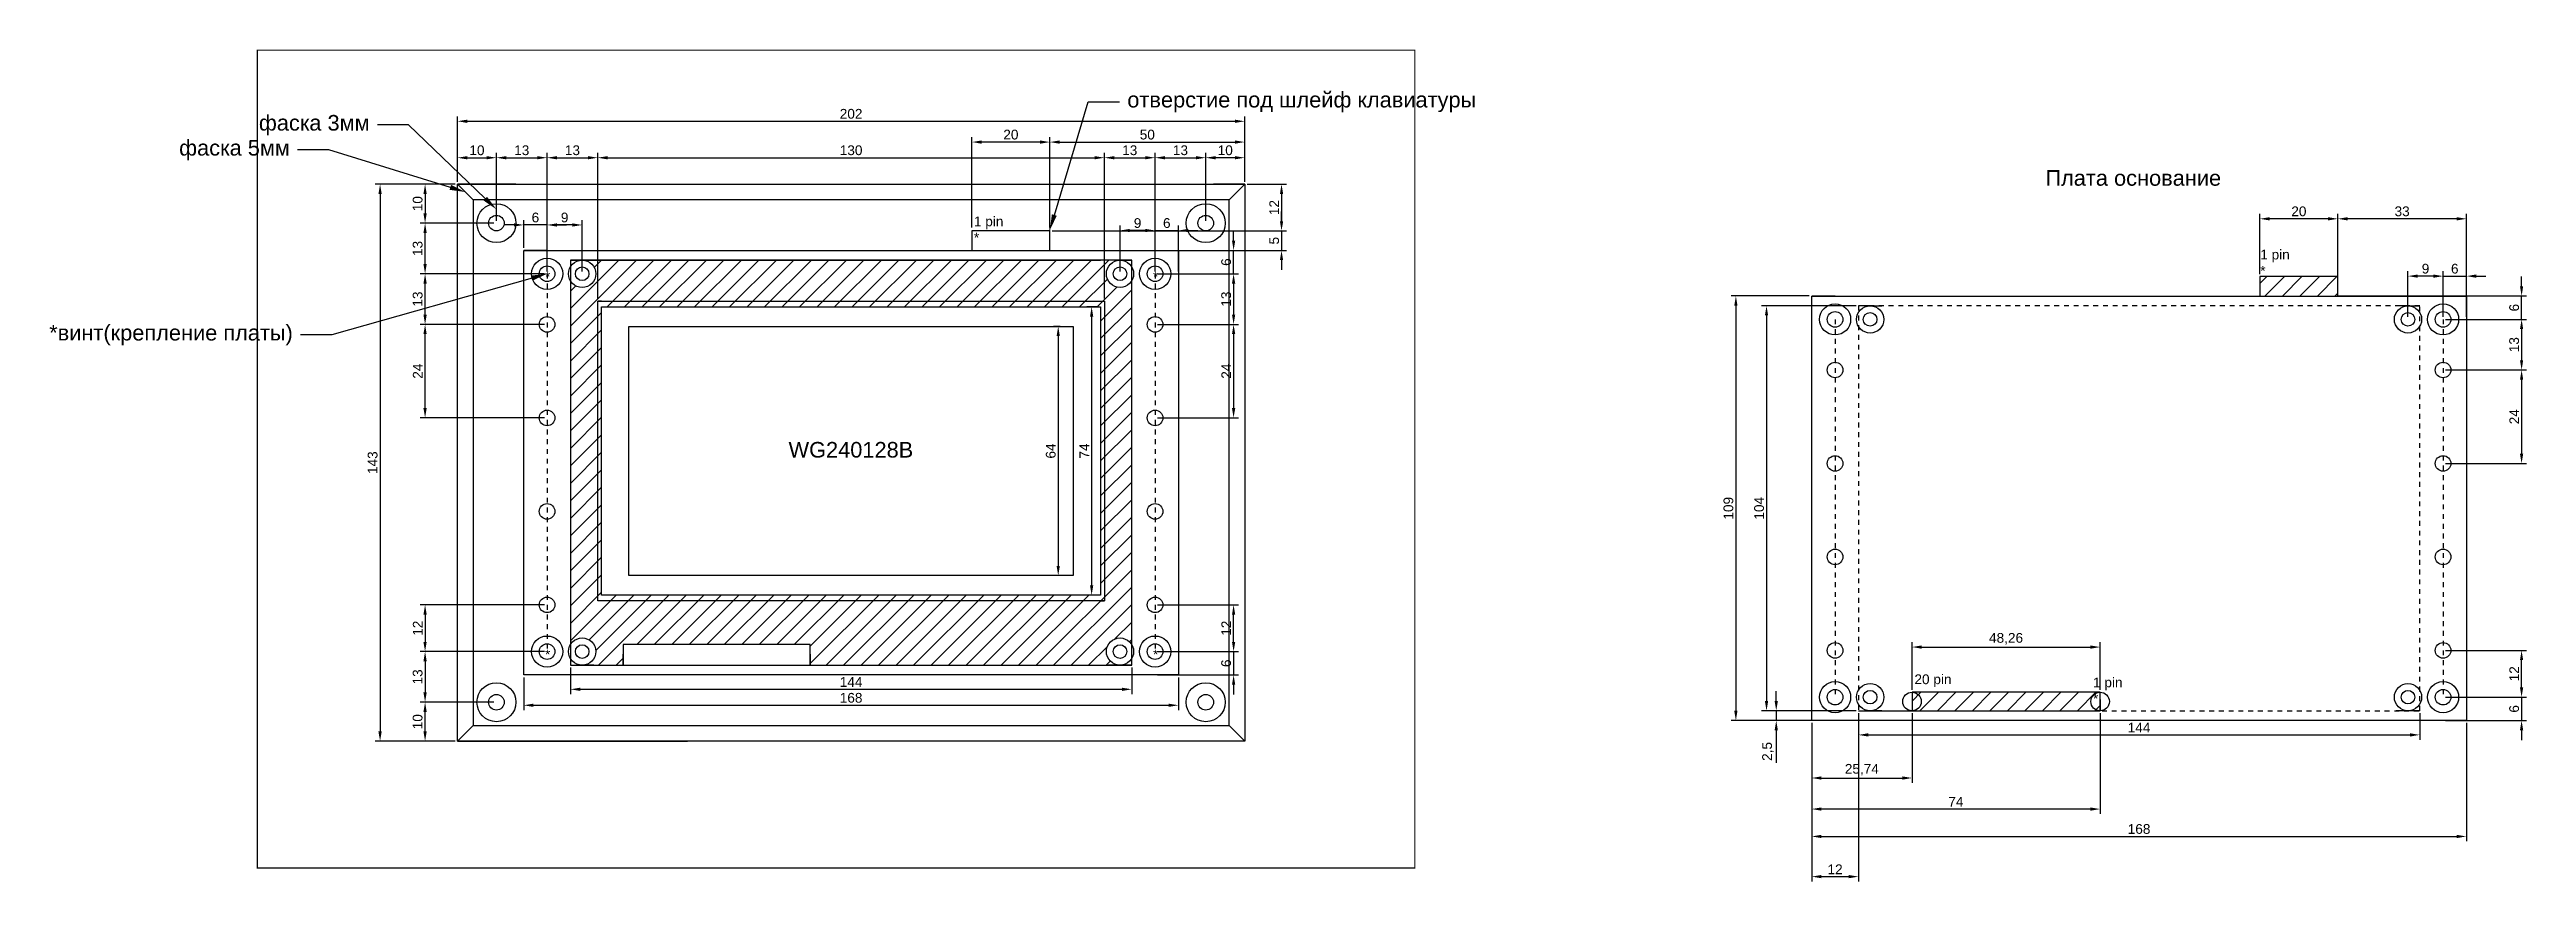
# Model space of a CAD drawing. Header units: millimetres. Extents: x 1561 to 2260, y 1279 to 1808.
# Drawn here: x 1561 to 2197, y 1279 to 1493 of the extents above; entities that cross this region are included whole.
import ezdxf
from ezdxf import colors
from ezdxf.entities.mleader import LeaderData, LeaderLine
from ezdxf.math import Vec2, Vec3

# ---------------------------------------------------------------- set-up
doc = ezdxf.new("R2010")
doc.units = ezdxf.units.MM
doc.linetypes.add('JIS_02_1.2', pattern=[2.5, 1.25, -1.25])
doc.layers.get('0').update_dxf_attribs({"lineweight": 30})
doc.layers.add('размер', color=7, linetype='Continuous', lineweight=15)
doc.layers.add('скрытые линии', color=9, linetype='Continuous')
doc.layers.add('скрытый размер', color=9, linetype='Continuous')
doc.styles.get("Standard").update_dxf_attribs({"font": 'arial.ttf'})
doc.dimstyles.new('ISO-25', dxfattribs={"dimtxt": 2.5, "dimasz": 2.5, "dimexe": 1.25, "dimexo": 0.625, "dimtad": 1, "dimtxsty": 'Standard', "dimcen": 2.5, "dimadec": 0, "dimazin": 0, "dimtfac": 1, "dimtmove": 0, "dimatfit": 3, "dimfxl": 1, "dimarcsym": 0})

msp = doc.modelspace()

# ---------------------------------------------------------------- texts
at = {"char_height": 2.5, "attachment_point": 1}
for s, width, insert in [('1 pin^J*', 8.89404, (1798.652, 1449.856)), ('*', 4.83856, (1688.615, 1435.684)), ('*', 4.83856, (1844.615, 1435.684)), ('*', 4.83856, (1688.615, 1338.684)), ('*', 4.83856, (1844.615, 1338.684))]:
    msp.add_mtext_dynamic_manual_height_columns(s, width=width, gutter_width=12.5, heights=[0], dxfattribs=dict(at, insert=insert))
at = {"layer": 'скрытые линии', "attachment_point": 1}
for s, width, heights, insert, char_height in [('Плата основание', 100.77306, [24.686], (2073.578, 1461.755), 4), ('1 pin^J*', 7.38604, [6.893], (2128.7, 1441.339), 2.5), ('WG240128B', 71.91703, [0], (1751.091, 1391.972), 4), ('20 pin', 11.35868, [0], (2039.973, 1332.29), 2.5), ('1 pin^J*', 8.89404, [0], (2085.798, 1331.485), 2.5)]:
    msp.add_mtext_dynamic_manual_height_columns(s, width=width, gutter_width=12.5, heights=heights, dxfattribs=dict(at, insert=insert, char_height=char_height))

# ---------------------------------------------------------------- blocks, each defined once
blk = doc.blocks.new('*D2')
at = {"layer": 'скрытый размер', "color": 0, "lineweight": -2, "transparency": 16777216}
for p, q in [((1695.14, 1334.03), (1695.14, 1327.22)), ((1697.64, 1328.47), (1836.64, 1328.47)), ((1839.14, 1334.03), (1839.14, 1327.22))]:
    blk.add_line(p, q, dxfattribs=at)
at = {"layer": 'скрытый размер', "color": 0, "transparency": 16777216}
for points in [[(1697.64, 1328.88), (1697.64, 1328.05), (1695.14, 1328.47)], [(1836.64, 1328.88), (1836.64, 1328.05), (1839.14, 1328.47)]]:
    blk.add_solid(points, dxfattribs=at)
at = {"layer": 'скрытый размер', "color": 0, "transparency": 16777216, "insert": (1767.14, 1330.35), "char_height": 2.5, "attachment_point": 5}
blk.add_mtext('144', dxfattribs=at)
blk = doc.blocks.new('*D3')
at = {"layer": 'скрытый размер', "color": 0, "lineweight": -2, "transparency": 16777216}
for p, q in [((1683.14, 1331.53), (1683.14, 1323.12)), ((1851.14, 1331.53), (1851.14, 1323.12)), ((1685.64, 1324.37), (1848.64, 1324.37))]:
    blk.add_line(p, q, dxfattribs=at)
at = {"layer": 'скрытый размер', "color": 0, "transparency": 16777216}
for points in [[(1685.64, 1324.78), (1685.64, 1323.95), (1683.14, 1324.37)], [(1848.64, 1324.78), (1848.64, 1323.95), (1851.14, 1324.37)]]:
    blk.add_solid(points, dxfattribs=at)
at = {"layer": 'скрытый размер', "color": 0, "transparency": 16777216, "insert": (1767.14, 1326.27), "char_height": 2.5, "attachment_point": 5}
blk.add_mtext('168', dxfattribs=at)
blk = doc.blocks.new('*D4')
at = {"layer": 'скрытый размер', "color": 0, "lineweight": -2, "transparency": 16777216}
for p, q in [((1830.51, 1426.65), (1827.61, 1426.65)), ((1828.86, 1424.15), (1828.86, 1355.15)), ((1830.51, 1352.65), (1827.61, 1352.65))]:
    blk.add_line(p, q, dxfattribs=at)
at = {"layer": 'скрытый размер', "color": 0, "transparency": 16777216}
for points in [[(1828.44, 1424.15), (1829.27, 1424.15), (1828.86, 1426.65)], [(1828.44, 1355.15), (1829.27, 1355.15), (1828.86, 1352.65)]]:
    blk.add_solid(points, dxfattribs=at)
at = {"layer": 'скрытый размер', "color": 0, "transparency": 16777216, "insert": (1826.98, 1389.65), "char_height": 2.5, "attachment_point": 5, "rotation": 90}
blk.add_mtext('74', dxfattribs=at)
blk = doc.blocks.new('*D22')
at = {"layer": 'скрытый размер', "color": 0, "lineweight": -2, "transparency": 16777216}
for p, q in [((1820.74, 1421.65), (1819.03, 1421.65)), ((1820.28, 1419.15), (1820.28, 1360.15)), ((1820.74, 1357.65), (1819.03, 1357.65))]:
    blk.add_line(p, q, dxfattribs=at)
at = {"layer": 'скрытый размер', "color": 0, "transparency": 16777216}
for points in [[(1819.87, 1419.15), (1820.7, 1419.15), (1820.28, 1421.65)], [(1819.87, 1360.15), (1820.7, 1360.15), (1820.28, 1357.65)]]:
    blk.add_solid(points, dxfattribs=at)
at = {"layer": 'скрытый размер', "color": 0, "transparency": 16777216, "insert": (1818.38, 1389.65), "char_height": 2.5, "attachment_point": 5, "rotation": 90}
blk.add_mtext('64', dxfattribs=at)
blk = doc.blocks.new('*D23')
at = {"layer": 'скрытый размер', "color": 0, "lineweight": -2, "transparency": 16777216}
for p, q in [((1842.64, 1446.26), (1840.14, 1446.26)), ((1845.14, 1435.78), (1845.14, 1447.51)), ((1845.14, 1446.26), (1851.14, 1446.26)), ((1851.14, 1435.78), (1851.14, 1447.51)), ((1853.64, 1446.26), (1856.14, 1446.26))]:
    blk.add_line(p, q, dxfattribs=at)
at = {"layer": 'скрытый размер', "color": 0, "transparency": 16777216}
for points in [[(1842.64, 1446.67), (1842.64, 1445.84), (1845.14, 1446.26)], [(1853.64, 1446.67), (1853.64, 1445.84), (1851.14, 1446.26)]]:
    blk.add_solid(points, dxfattribs=at)
at = {"layer": 'скрытый размер', "color": 0, "transparency": 16777216, "insert": (1848.14, 1448.16), "char_height": 2.5, "attachment_point": 5}
blk.add_mtext('6', dxfattribs=at)
blk = doc.blocks.new('*D24')
at = {"layer": 'скрытый размер', "color": 0, "lineweight": -2, "transparency": 16777216}
for p, q in [((1836.14, 1435.78), (1836.14, 1447.51)), ((1842.64, 1446.26), (1838.64, 1446.26)), ((1845.14, 1435.78), (1845.14, 1447.51))]:
    blk.add_line(p, q, dxfattribs=at)
at = {"layer": 'скрытый размер', "color": 0, "transparency": 16777216}
for points in [[(1838.64, 1446.67), (1838.64, 1445.84), (1836.14, 1446.26)], [(1842.64, 1446.67), (1842.64, 1445.84), (1845.14, 1446.26)]]:
    blk.add_solid(points, dxfattribs=at)
at = {"layer": 'скрытый размер', "color": 0, "transparency": 16777216, "insert": (1840.64, 1448.16), "char_height": 2.5, "attachment_point": 5}
blk.add_mtext('9', dxfattribs=at)
blk = doc.blocks.new('*D25')
at = {"layer": 'скрытый размер', "color": 0, "lineweight": -2, "transparency": 16777216}
for p, q in [((1865.28, 1443.65), (1865.28, 1446.15)), ((1845.76, 1441.15), (1866.53, 1441.15)), ((1865.28, 1435.15), (1865.28, 1441.15)), ((1845.76, 1435.15), (1866.53, 1435.15)), ((1865.28, 1432.65), (1865.28, 1430.15))]:
    blk.add_line(p, q, dxfattribs=at)
at = {"layer": 'скрытый размер', "color": 0, "transparency": 16777216}
for points in [[(1864.87, 1443.65), (1865.7, 1443.65), (1865.28, 1441.15)], [(1864.87, 1432.65), (1865.7, 1432.65), (1865.28, 1435.15)]]:
    blk.add_solid(points, dxfattribs=at)
at = {"layer": 'скрытый размер', "color": 0, "transparency": 16777216, "insert": (1863.38, 1438.15), "char_height": 2.5, "attachment_point": 5, "rotation": 90}
blk.add_mtext('6', dxfattribs=at)
blk = doc.blocks.new('*D26')
at = {"layer": 'скрытый размер', "color": 0, "lineweight": -2, "transparency": 16777216}
for p, q in [((1845.76, 1435.15), (1866.53, 1435.15)), ((1865.28, 1432.65), (1865.28, 1424.65)), ((1845.76, 1422.15), (1866.53, 1422.15))]:
    blk.add_line(p, q, dxfattribs=at)
at = {"layer": 'скрытый размер', "color": 0, "transparency": 16777216}
for points in [[(1864.87, 1432.65), (1865.7, 1432.65), (1865.28, 1435.15)], [(1864.87, 1424.65), (1865.7, 1424.65), (1865.28, 1422.15)]]:
    blk.add_solid(points, dxfattribs=at)
at = {"layer": 'скрытый размер', "color": 0, "transparency": 16777216, "insert": (1863.38, 1428.65), "char_height": 2.5, "attachment_point": 5, "rotation": 90}
blk.add_mtext('13', dxfattribs=at)
blk = doc.blocks.new('*D27')
at = {"layer": 'скрытый размер', "color": 0, "lineweight": -2, "transparency": 16777216}
for p, q in [((1845.76, 1422.15), (1866.53, 1422.15)), ((1865.28, 1419.65), (1865.28, 1400.65)), ((1845.76, 1398.15), (1866.53, 1398.15))]:
    blk.add_line(p, q, dxfattribs=at)
at = {"layer": 'скрытый размер', "color": 0, "transparency": 16777216}
for points in [[(1864.87, 1419.65), (1865.7, 1419.65), (1865.28, 1422.15)], [(1864.87, 1400.65), (1865.7, 1400.65), (1865.28, 1398.15)]]:
    blk.add_solid(points, dxfattribs=at)
at = {"layer": 'скрытый размер', "color": 0, "transparency": 16777216, "insert": (1863.4, 1410.15), "char_height": 2.5, "attachment_point": 5, "rotation": 90}
blk.add_mtext('24', dxfattribs=at)
blk = doc.blocks.new('*D28')
at = {"layer": 'скрытый размер', "color": 0, "lineweight": -2, "transparency": 16777216}
for p, q in [((1865.28, 1340.65), (1865.28, 1343.15)), ((1845.76, 1338.15), (1866.53, 1338.15)), ((1865.28, 1338.15), (1865.28, 1332.15)), ((1845.76, 1332.15), (1866.53, 1332.15)), ((1865.28, 1329.65), (1865.28, 1327.15))]:
    blk.add_line(p, q, dxfattribs=at)
at = {"layer": 'скрытый размер', "color": 0, "transparency": 16777216}
for points in [[(1864.87, 1340.65), (1865.7, 1340.65), (1865.28, 1338.15)], [(1864.87, 1329.65), (1865.7, 1329.65), (1865.28, 1332.15)]]:
    blk.add_solid(points, dxfattribs=at)
at = {"layer": 'скрытый размер', "color": 0, "transparency": 16777216, "insert": (1863.38, 1335.15), "char_height": 2.5, "attachment_point": 5, "rotation": 90}
blk.add_mtext('6', dxfattribs=at)
blk = doc.blocks.new('*D29')
at = {"layer": 'скрытый размер', "color": 0, "lineweight": -2, "transparency": 16777216}
for p, q in [((1845.76, 1350.15), (1866.53, 1350.15)), ((1865.28, 1340.65), (1865.28, 1347.65)), ((1845.76, 1338.15), (1866.53, 1338.15))]:
    blk.add_line(p, q, dxfattribs=at)
at = {"layer": 'скрытый размер', "color": 0, "transparency": 16777216}
for points in [[(1864.87, 1347.65), (1865.7, 1347.65), (1865.28, 1350.15)], [(1864.87, 1340.65), (1865.7, 1340.65), (1865.28, 1338.15)]]:
    blk.add_solid(points, dxfattribs=at)
at = {"layer": 'скрытый размер', "color": 0, "transparency": 16777216, "insert": (1863.4, 1344.15), "char_height": 2.5, "attachment_point": 5, "rotation": 90}
blk.add_mtext('12', dxfattribs=at)
blk = doc.blocks.new('*D30')
at = {"layer": 'скрытый размер', "color": 0, "lineweight": -2, "transparency": 16777216}
for p, q in [((1680.64, 1447.69), (1678.14, 1447.69)), ((1683.14, 1441.78), (1683.14, 1448.94)), ((1689.14, 1447.69), (1683.14, 1447.69)), ((1689.14, 1435.78), (1689.14, 1448.94)), ((1691.64, 1447.69), (1694.14, 1447.69))]:
    blk.add_line(p, q, dxfattribs=at)
at = {"layer": 'скрытый размер', "color": 0, "transparency": 16777216}
for points in [[(1680.64, 1448.1), (1680.64, 1447.27), (1683.14, 1447.69)], [(1691.64, 1448.1), (1691.64, 1447.27), (1689.14, 1447.69)]]:
    blk.add_solid(points, dxfattribs=at)
at = {"layer": 'скрытый размер', "color": 0, "transparency": 16777216, "insert": (1686.14, 1449.59), "char_height": 2.5, "attachment_point": 5}
blk.add_mtext('6', dxfattribs=at)
blk = doc.blocks.new('*D31')
at = {"layer": 'скрытый размер', "color": 0, "lineweight": -2, "transparency": 16777216}
for p, q in [((1689.14, 1448.31), (1689.14, 1448.94)), ((1695.64, 1447.69), (1691.64, 1447.69)), ((1698.14, 1435.78), (1698.14, 1448.94))]:
    blk.add_line(p, q, dxfattribs=at)
at = {"layer": 'скрытый размер', "color": 0, "transparency": 16777216}
for points in [[(1691.64, 1448.1), (1691.64, 1447.27), (1689.14, 1447.69)], [(1695.64, 1448.1), (1695.64, 1447.27), (1698.14, 1447.69)]]:
    blk.add_solid(points, dxfattribs=at)
at = {"layer": 'скрытый размер', "color": 0, "transparency": 16777216, "insert": (1693.64, 1449.59), "char_height": 2.5, "attachment_point": 5}
blk.add_mtext('9', dxfattribs=at)
blk = doc.blocks.new('*D32')
at = {"layer": 'размер', "color": 0, "lineweight": -2, "transparency": 16777216}
for p, q in [((1666.14, 1458.78), (1666.14, 1466.2)), ((1668.64, 1464.95), (1673.64, 1464.95)), ((1676.14, 1448.78), (1676.14, 1466.2))]:
    blk.add_line(p, q, dxfattribs=at)
at = {"layer": 'размер', "color": 0, "transparency": 16777216}
for points in [[(1668.64, 1465.36), (1668.64, 1464.53), (1666.14, 1464.95)], [(1673.64, 1465.36), (1673.64, 1464.53), (1676.14, 1464.95)]]:
    blk.add_solid(points, dxfattribs=at)
at = {"layer": 'размер', "color": 0, "transparency": 16777216, "insert": (1671.14, 1466.85), "char_height": 2.5, "attachment_point": 5}
blk.add_mtext('10', dxfattribs=at)
blk = doc.blocks.new('*D33')
at = {"layer": 'размер', "color": 0, "lineweight": -2, "transparency": 16777216}
for p, q in [((1702.14, 1428.78), (1702.14, 1466.2)), ((1704.64, 1464.95), (1829.64, 1464.95)), ((1832.14, 1428.78), (1832.14, 1466.2))]:
    blk.add_line(p, q, dxfattribs=at)
at = {"layer": 'размер', "color": 0, "transparency": 16777216}
for points in [[(1704.64, 1465.36), (1704.64, 1464.53), (1702.14, 1464.95)], [(1829.64, 1465.36), (1829.64, 1464.53), (1832.14, 1464.95)]]:
    blk.add_solid(points, dxfattribs=at)
at = {"layer": 'размер', "color": 0, "transparency": 16777216, "insert": (1767.14, 1466.85), "char_height": 2.5, "attachment_point": 5}
blk.add_mtext('130', dxfattribs=at)
blk = doc.blocks.new('*D34')
at = {"layer": 'размер', "color": 0, "lineweight": -2, "transparency": 16777216}
for p, q in [((1832.14, 1428.78), (1832.14, 1466.2)), ((1834.64, 1464.95), (1842.64, 1464.95)), ((1845.14, 1435.78), (1845.14, 1466.2))]:
    blk.add_line(p, q, dxfattribs=at)
at = {"layer": 'размер', "color": 0, "transparency": 16777216}
for points in [[(1834.64, 1465.36), (1834.64, 1464.53), (1832.14, 1464.95)], [(1842.64, 1465.36), (1842.64, 1464.53), (1845.14, 1464.95)]]:
    blk.add_solid(points, dxfattribs=at)
at = {"layer": 'размер', "color": 0, "transparency": 16777216, "insert": (1838.64, 1466.85), "char_height": 2.5, "attachment_point": 5}
blk.add_mtext('13', dxfattribs=at)
blk = doc.blocks.new('*D35')
at = {"layer": 'размер', "color": 0, "lineweight": -2, "transparency": 16777216}
for p, q in [((1676.14, 1448.78), (1676.14, 1466.2)), ((1678.64, 1464.95), (1686.64, 1464.95)), ((1689.14, 1435.78), (1689.14, 1466.2))]:
    blk.add_line(p, q, dxfattribs=at)
at = {"layer": 'размер', "color": 0, "transparency": 16777216}
for points in [[(1678.64, 1465.36), (1678.64, 1464.53), (1676.14, 1464.95)], [(1686.64, 1465.36), (1686.64, 1464.53), (1689.14, 1464.95)]]:
    blk.add_solid(points, dxfattribs=at)
at = {"layer": 'размер', "color": 0, "transparency": 16777216, "insert": (1682.64, 1466.85), "char_height": 2.5, "attachment_point": 5}
blk.add_mtext('13', dxfattribs=at)
blk = doc.blocks.new('*D36')
at = {"layer": 'размер', "color": 0, "lineweight": -2, "transparency": 16777216}
for p, q in [((1689.14, 1465.57), (1689.14, 1466.2)), ((1691.64, 1464.95), (1699.64, 1464.95)), ((1702.14, 1465.57), (1702.14, 1466.2))]:
    blk.add_line(p, q, dxfattribs=at)
at = {"layer": 'размер', "color": 0, "transparency": 16777216}
for points in [[(1691.64, 1465.36), (1691.64, 1464.53), (1689.14, 1464.95)], [(1699.64, 1465.36), (1699.64, 1464.53), (1702.14, 1464.95)]]:
    blk.add_solid(points, dxfattribs=at)
at = {"layer": 'размер', "color": 0, "transparency": 16777216, "insert": (1695.64, 1466.85), "char_height": 2.5, "attachment_point": 5}
blk.add_mtext('13', dxfattribs=at)
blk = doc.blocks.new('*D37')
at = {"layer": 'размер', "color": 0, "lineweight": -2, "transparency": 16777216}
for p, q in [((1845.14, 1465.57), (1845.14, 1466.2)), ((1847.64, 1464.95), (1855.64, 1464.95)), ((1858.14, 1448.78), (1858.14, 1466.2))]:
    blk.add_line(p, q, dxfattribs=at)
at = {"layer": 'размер', "color": 0, "transparency": 16777216}
for points in [[(1847.64, 1465.36), (1847.64, 1464.53), (1845.14, 1464.95)], [(1855.64, 1465.36), (1855.64, 1464.53), (1858.14, 1464.95)]]:
    blk.add_solid(points, dxfattribs=at)
at = {"layer": 'размер', "color": 0, "transparency": 16777216, "insert": (1851.64, 1466.85), "char_height": 2.5, "attachment_point": 5}
blk.add_mtext('13', dxfattribs=at)
blk = doc.blocks.new('*D38')
at = {"layer": 'размер', "color": 0, "lineweight": -2, "transparency": 16777216}
for p, q in [((1858.14, 1465.57), (1858.14, 1466.2)), ((1865.64, 1464.95), (1860.64, 1464.95)), ((1868.14, 1458.78), (1868.14, 1466.2))]:
    blk.add_line(p, q, dxfattribs=at)
at = {"layer": 'размер', "color": 0, "transparency": 16777216}
for points in [[(1860.64, 1465.36), (1860.64, 1464.53), (1858.14, 1464.95)], [(1865.64, 1465.36), (1865.64, 1464.53), (1868.14, 1464.95)]]:
    blk.add_solid(points, dxfattribs=at)
at = {"layer": 'размер', "color": 0, "transparency": 16777216, "insert": (1863.14, 1466.85), "char_height": 2.5, "attachment_point": 5}
blk.add_mtext('10', dxfattribs=at)
blk = doc.blocks.new('*D39')
at = {"layer": 'размер', "color": 0, "lineweight": -2, "transparency": 16777216}
for p, q in [((1666.14, 1458.78), (1666.14, 1475.56)), ((1868.14, 1458.78), (1868.14, 1475.56)), ((1668.64, 1474.31), (1865.64, 1474.31))]:
    blk.add_line(p, q, dxfattribs=at)
at = {"layer": 'размер', "color": 0, "transparency": 16777216}
for points in [[(1668.64, 1474.72), (1668.64, 1473.89), (1666.14, 1474.31)], [(1865.64, 1474.72), (1865.64, 1473.89), (1868.14, 1474.31)]]:
    blk.add_solid(points, dxfattribs=at)
at = {"layer": 'размер', "color": 0, "transparency": 16777216, "insert": (1767.14, 1476.21), "char_height": 2.5, "attachment_point": 5}
blk.add_mtext('202', dxfattribs=at)
blk = doc.blocks.new('*D40')
at = {"layer": 'размер', "color": 0, "lineweight": -2, "transparency": 16777216}
for p, q in [((1665.51, 1458.15), (1656.58, 1458.15)), ((1657.83, 1455.65), (1657.83, 1450.65)), ((1675.51, 1448.15), (1656.58, 1448.15))]:
    blk.add_line(p, q, dxfattribs=at)
at = {"layer": 'размер', "color": 0, "transparency": 16777216}
for points in [[(1657.41, 1455.65), (1658.25, 1455.65), (1657.83, 1458.15)], [(1657.41, 1450.65), (1658.25, 1450.65), (1657.83, 1448.15)]]:
    blk.add_solid(points, dxfattribs=at)
at = {"layer": 'размер', "color": 0, "transparency": 16777216, "insert": (1655.93, 1453.15), "char_height": 2.5, "attachment_point": 5, "rotation": 90}
blk.add_mtext('10', dxfattribs=at)
blk = doc.blocks.new('*D41')
at = {"layer": 'размер', "color": 0, "lineweight": -2, "transparency": 16777216}
for p, q in [((1657.2, 1448.15), (1656.58, 1448.15)), ((1657.83, 1437.65), (1657.83, 1445.65)), ((1688.51, 1435.15), (1656.58, 1435.15))]:
    blk.add_line(p, q, dxfattribs=at)
at = {"layer": 'размер', "color": 0, "transparency": 16777216}
for points in [[(1657.41, 1445.65), (1658.25, 1445.65), (1657.83, 1448.15)], [(1657.41, 1437.65), (1658.25, 1437.65), (1657.83, 1435.15)]]:
    blk.add_solid(points, dxfattribs=at)
at = {"layer": 'размер', "color": 0, "transparency": 16777216, "insert": (1655.93, 1441.65), "char_height": 2.5, "attachment_point": 5, "rotation": 90}
blk.add_mtext('13', dxfattribs=at)
blk = doc.blocks.new('*D42')
at = {"layer": 'размер', "color": 0, "lineweight": -2, "transparency": 16777216}
for p, q in [((1657.2, 1435.15), (1656.58, 1435.15)), ((1657.83, 1424.65), (1657.83, 1432.65)), ((1688.51, 1422.15), (1656.58, 1422.15))]:
    blk.add_line(p, q, dxfattribs=at)
at = {"layer": 'размер', "color": 0, "transparency": 16777216}
for points in [[(1657.41, 1432.65), (1658.25, 1432.65), (1657.83, 1435.15)], [(1657.41, 1424.65), (1658.25, 1424.65), (1657.83, 1422.15)]]:
    blk.add_solid(points, dxfattribs=at)
at = {"layer": 'размер', "color": 0, "transparency": 16777216, "insert": (1655.93, 1428.65), "char_height": 2.5, "attachment_point": 5, "rotation": 90}
blk.add_mtext('13', dxfattribs=at)
blk = doc.blocks.new('*D43')
at = {"layer": 'размер', "color": 0, "lineweight": -2, "transparency": 16777216}
for p, q in [((1657.2, 1422.15), (1656.58, 1422.15)), ((1657.83, 1400.65), (1657.83, 1419.65)), ((1688.51, 1398.15), (1656.58, 1398.15))]:
    blk.add_line(p, q, dxfattribs=at)
at = {"layer": 'размер', "color": 0, "transparency": 16777216}
for points in [[(1657.41, 1419.65), (1658.25, 1419.65), (1657.83, 1422.15)], [(1657.41, 1400.65), (1658.25, 1400.65), (1657.83, 1398.15)]]:
    blk.add_solid(points, dxfattribs=at)
at = {"layer": 'размер', "color": 0, "transparency": 16777216, "insert": (1655.95, 1410.15), "char_height": 2.5, "attachment_point": 5, "rotation": 90}
blk.add_mtext('24', dxfattribs=at)
blk = doc.blocks.new('*D44')
at = {"layer": 'размер', "color": 0, "lineweight": -2, "transparency": 16777216}
for p, q in [((1688.51, 1350.15), (1656.58, 1350.15)), ((1657.83, 1347.65), (1657.83, 1340.65)), ((1688.51, 1338.15), (1656.58, 1338.15))]:
    blk.add_line(p, q, dxfattribs=at)
at = {"layer": 'размер', "color": 0, "transparency": 16777216}
for points in [[(1657.41, 1347.65), (1658.25, 1347.65), (1657.83, 1350.15)], [(1657.41, 1340.65), (1658.25, 1340.65), (1657.83, 1338.15)]]:
    blk.add_solid(points, dxfattribs=at)
at = {"layer": 'размер', "color": 0, "transparency": 16777216, "insert": (1655.95, 1344.15), "char_height": 2.5, "attachment_point": 5, "rotation": 90}
blk.add_mtext('12', dxfattribs=at)
blk = doc.blocks.new('*D45')
at = {"layer": 'размер', "color": 0, "lineweight": -2, "transparency": 16777216}
for p, q in [((1657.2, 1338.15), (1656.58, 1338.15)), ((1657.83, 1335.65), (1657.83, 1327.65)), ((1675.51, 1325.15), (1656.58, 1325.15))]:
    blk.add_line(p, q, dxfattribs=at)
at = {"layer": 'размер', "color": 0, "transparency": 16777216}
for points in [[(1657.41, 1335.65), (1658.25, 1335.65), (1657.83, 1338.15)], [(1657.41, 1327.65), (1658.25, 1327.65), (1657.83, 1325.15)]]:
    blk.add_solid(points, dxfattribs=at)
at = {"layer": 'размер', "color": 0, "transparency": 16777216, "insert": (1655.93, 1331.65), "char_height": 2.5, "attachment_point": 5, "rotation": 90}
blk.add_mtext('13', dxfattribs=at)
blk = doc.blocks.new('*D46')
at = {"layer": 'размер', "color": 0, "lineweight": -2, "transparency": 16777216}
for p, q in [((1657.2, 1325.15), (1656.58, 1325.15)), ((1657.83, 1317.65), (1657.83, 1322.65)), ((1665.51, 1315.15), (1656.58, 1315.15))]:
    blk.add_line(p, q, dxfattribs=at)
at = {"layer": 'размер', "color": 0, "transparency": 16777216}
for points in [[(1657.41, 1322.65), (1658.25, 1322.65), (1657.83, 1325.15)], [(1657.41, 1317.65), (1658.25, 1317.65), (1657.83, 1315.15)]]:
    blk.add_solid(points, dxfattribs=at)
at = {"layer": 'размер', "color": 0, "transparency": 16777216, "insert": (1655.93, 1320.15), "char_height": 2.5, "attachment_point": 5, "rotation": 90}
blk.add_mtext('10', dxfattribs=at)
blk = doc.blocks.new('*D47')
at = {"layer": 'размер', "color": 0, "lineweight": -2, "transparency": 16777216}
for p, q in [((1665.51, 1458.15), (1645.03, 1458.15)), ((1646.28, 1455.65), (1646.28, 1317.65)), ((1665.51, 1315.15), (1645.03, 1315.15))]:
    blk.add_line(p, q, dxfattribs=at)
at = {"layer": 'размер', "color": 0, "transparency": 16777216}
for points in [[(1645.86, 1455.65), (1646.7, 1455.65), (1646.28, 1458.15)], [(1645.86, 1317.65), (1646.7, 1317.65), (1646.28, 1315.15)]]:
    blk.add_solid(points, dxfattribs=at)
at = {"layer": 'размер', "color": 0, "transparency": 16777216, "insert": (1644.38, 1386.65), "char_height": 2.5, "attachment_point": 5, "rotation": 90}
blk.add_mtext('143', dxfattribs=at)
blk = doc.blocks.new('*D52')
at = {"layer": 'скрытый размер', "color": 0, "lineweight": -2, "transparency": 16777216}
for p, q in [((2025.61, 1322.32), (2025.61, 1315.51)), ((2169.61, 1322.32), (2169.61, 1315.51)), ((2028.11, 1316.76), (2167.11, 1316.76))]:
    blk.add_line(p, q, dxfattribs=at)
at = {"layer": 'скрытый размер', "color": 0, "transparency": 16777216}
for points in [[(2028.11, 1317.18), (2028.11, 1316.34), (2025.61, 1316.76)], [(2167.11, 1317.18), (2167.11, 1316.34), (2169.61, 1316.76)]]:
    blk.add_solid(points, dxfattribs=at)
at = {"layer": 'скрытый размер', "color": 0, "transparency": 16777216, "insert": (2097.61, 1318.64), "char_height": 2.5, "attachment_point": 5}
blk.add_mtext('144', dxfattribs=at)
blk = doc.blocks.new('*D53')
at = {"layer": 'скрытый размер', "color": 0, "lineweight": -2, "transparency": 16777216}
for p, q in [((2173.11, 1434.55), (2170.61, 1434.55)), ((2175.61, 1424.07), (2175.61, 1435.8)), ((2175.61, 1434.55), (2181.61, 1434.55)), ((2181.61, 1424.07), (2181.61, 1435.8)), ((2184.11, 1434.55), (2186.61, 1434.55))]:
    blk.add_line(p, q, dxfattribs=at)
at = {"layer": 'скрытый размер', "color": 0, "transparency": 16777216}
for points in [[(2173.11, 1434.97), (2173.11, 1434.13), (2175.61, 1434.55)], [(2184.11, 1434.97), (2184.11, 1434.13), (2181.61, 1434.55)]]:
    blk.add_solid(points, dxfattribs=at)
at = {"layer": 'скрытый размер', "color": 0, "transparency": 16777216, "insert": (2178.61, 1436.45), "char_height": 2.5, "attachment_point": 5}
blk.add_mtext('6', dxfattribs=at)
blk = doc.blocks.new('*D54')
at = {"layer": 'скрытый размер', "color": 0, "lineweight": -2, "transparency": 16777216}
for p, q in [((2166.61, 1424.07), (2166.61, 1435.8)), ((2173.11, 1434.55), (2169.11, 1434.55)), ((2175.61, 1424.07), (2175.61, 1435.8))]:
    blk.add_line(p, q, dxfattribs=at)
at = {"layer": 'скрытый размер', "color": 0, "transparency": 16777216}
for points in [[(2169.11, 1434.97), (2169.11, 1434.13), (2166.61, 1434.55)], [(2173.11, 1434.97), (2173.11, 1434.13), (2175.61, 1434.55)]]:
    blk.add_solid(points, dxfattribs=at)
at = {"layer": 'скрытый размер', "color": 0, "transparency": 16777216, "insert": (2171.11, 1436.45), "char_height": 2.5, "attachment_point": 5}
blk.add_mtext('9', dxfattribs=at)
blk = doc.blocks.new('*D55')
at = {"layer": 'скрытый размер', "color": 0, "lineweight": -2, "transparency": 16777216}
for p, q in [((2195.76, 1431.95), (2195.76, 1434.45)), ((2176.23, 1429.45), (2197.01, 1429.45)), ((2195.76, 1423.45), (2195.76, 1429.45)), ((2176.23, 1423.45), (2197.01, 1423.45)), ((2195.76, 1420.95), (2195.76, 1418.45))]:
    blk.add_line(p, q, dxfattribs=at)
at = {"layer": 'скрытый размер', "color": 0, "transparency": 16777216}
for points in [[(2195.34, 1431.95), (2196.17, 1431.95), (2195.76, 1429.45)], [(2195.34, 1420.95), (2196.17, 1420.95), (2195.76, 1423.45)]]:
    blk.add_solid(points, dxfattribs=at)
at = {"layer": 'скрытый размер', "color": 0, "transparency": 16777216, "insert": (2193.86, 1426.45), "char_height": 2.5, "attachment_point": 5, "rotation": 90}
blk.add_mtext('6', dxfattribs=at)
blk = doc.blocks.new('*D56')
at = {"layer": 'скрытый размер', "color": 0, "lineweight": -2, "transparency": 16777216}
for p, q in [((2176.23, 1423.45), (2197.01, 1423.45)), ((2195.76, 1420.95), (2195.76, 1412.95)), ((2176.23, 1410.45), (2197.01, 1410.45))]:
    blk.add_line(p, q, dxfattribs=at)
at = {"layer": 'скрытый размер', "color": 0, "transparency": 16777216}
for points in [[(2195.34, 1420.95), (2196.17, 1420.95), (2195.76, 1423.45)], [(2195.34, 1412.95), (2196.17, 1412.95), (2195.76, 1410.45)]]:
    blk.add_solid(points, dxfattribs=at)
at = {"layer": 'скрытый размер', "color": 0, "transparency": 16777216, "insert": (2193.85, 1416.95), "char_height": 2.5, "attachment_point": 5, "rotation": 90}
blk.add_mtext('13', dxfattribs=at)
blk = doc.blocks.new('*D57')
at = {"layer": 'скрытый размер', "color": 0, "lineweight": -2, "transparency": 16777216}
for p, q in [((2176.23, 1410.45), (2197.01, 1410.45)), ((2195.76, 1407.95), (2195.76, 1388.95)), ((2176.23, 1386.45), (2197.01, 1386.45))]:
    blk.add_line(p, q, dxfattribs=at)
at = {"layer": 'скрытый размер', "color": 0, "transparency": 16777216}
for points in [[(2195.34, 1407.95), (2196.17, 1407.95), (2195.76, 1410.45)], [(2195.34, 1388.95), (2196.17, 1388.95), (2195.76, 1386.45)]]:
    blk.add_solid(points, dxfattribs=at)
at = {"layer": 'скрытый размер', "color": 0, "transparency": 16777216, "insert": (2193.88, 1398.45), "char_height": 2.5, "attachment_point": 5, "rotation": 90}
blk.add_mtext('24', dxfattribs=at)
blk = doc.blocks.new('*D58')
at = {"layer": 'скрытый размер', "color": 0, "lineweight": -2, "transparency": 16777216}
for p, q in [((2195.76, 1328.95), (2195.76, 1331.45)), ((2176.23, 1326.45), (2197.01, 1326.45)), ((2195.76, 1326.45), (2195.76, 1320.45)), ((2176.23, 1320.45), (2197.01, 1320.45)), ((2195.76, 1317.95), (2195.76, 1315.45))]:
    blk.add_line(p, q, dxfattribs=at)
at = {"layer": 'скрытый размер', "color": 0, "transparency": 16777216}
for points in [[(2195.34, 1328.95), (2196.17, 1328.95), (2195.76, 1326.45)], [(2195.34, 1317.95), (2196.17, 1317.95), (2195.76, 1320.45)]]:
    blk.add_solid(points, dxfattribs=at)
at = {"layer": 'скрытый размер', "color": 0, "transparency": 16777216, "insert": (2193.86, 1323.45), "char_height": 2.5, "attachment_point": 5, "rotation": 90}
blk.add_mtext('6', dxfattribs=at)
blk = doc.blocks.new('*D59')
at = {"layer": 'скрытый размер', "color": 0, "lineweight": -2, "transparency": 16777216}
for p, q in [((2176.23, 1338.45), (2197.01, 1338.45)), ((2195.76, 1328.95), (2195.76, 1335.95)), ((2176.23, 1326.45), (2197.01, 1326.45))]:
    blk.add_line(p, q, dxfattribs=at)
at = {"layer": 'скрытый размер', "color": 0, "transparency": 16777216}
for points in [[(2195.34, 1335.95), (2196.17, 1335.95), (2195.76, 1338.45)], [(2195.34, 1328.95), (2196.17, 1328.95), (2195.76, 1326.45)]]:
    blk.add_solid(points, dxfattribs=at)
at = {"layer": 'скрытый размер', "color": 0, "transparency": 16777216, "insert": (2193.88, 1332.45), "char_height": 2.5, "attachment_point": 5, "rotation": 90}
blk.add_mtext('12', dxfattribs=at)
blk = doc.blocks.new('*D60')
at = {"layer": 'размер', "color": 0, "lineweight": -2, "transparency": 16777216}
for p, q in [((1818.14, 1447.03), (1818.14, 1470.22)), ((1820.64, 1468.97), (1865.64, 1468.97)), ((1868.14, 1458.78), (1868.14, 1470.22))]:
    blk.add_line(p, q, dxfattribs=at)
at = {"layer": 'размер', "color": 0, "transparency": 16777216}
for points in [[(1820.64, 1469.38), (1820.64, 1468.55), (1818.14, 1468.97)], [(1865.64, 1469.38), (1865.64, 1468.55), (1868.14, 1468.97)]]:
    blk.add_solid(points, dxfattribs=at)
at = {"layer": 'размер', "color": 0, "transparency": 16777216, "insert": (1843.14, 1470.87), "char_height": 2.5, "attachment_point": 5}
blk.add_mtext('50', dxfattribs=at)
blk = doc.blocks.new('*D61')
at = {"layer": 'размер', "color": 0, "lineweight": -2, "transparency": 16777216}
for p, q in [((1798.14, 1447.03), (1798.14, 1470.22)), ((1815.64, 1468.97), (1800.64, 1468.97)), ((1818.14, 1447.03), (1818.14, 1470.22))]:
    blk.add_line(p, q, dxfattribs=at)
at = {"layer": 'размер', "color": 0, "transparency": 16777216}
for points in [[(1800.64, 1469.38), (1800.64, 1468.55), (1798.14, 1468.97)], [(1815.64, 1469.38), (1815.64, 1468.55), (1818.14, 1468.97)]]:
    blk.add_solid(points, dxfattribs=at)
at = {"layer": 'размер', "color": 0, "transparency": 16777216, "insert": (1808.14, 1470.87), "char_height": 2.5, "attachment_point": 5}
blk.add_mtext('20', dxfattribs=at)
blk = doc.blocks.new('*D62')
at = {"layer": 'размер', "color": 0, "lineweight": -2, "transparency": 16777216}
for p, q in [((1868.76, 1458.15), (1878.83, 1458.15)), ((1877.58, 1455.65), (1877.58, 1448.65)), ((1818.76, 1446.15), (1878.83, 1446.15))]:
    blk.add_line(p, q, dxfattribs=at)
at = {"layer": 'размер', "color": 0, "transparency": 16777216}
for points in [[(1877.17, 1455.65), (1878, 1455.65), (1877.58, 1458.15)], [(1877.17, 1448.65), (1878, 1448.65), (1877.58, 1446.15)]]:
    blk.add_solid(points, dxfattribs=at)
at = {"layer": 'размер', "color": 0, "transparency": 16777216, "insert": (1875.7, 1452.15), "char_height": 2.5, "attachment_point": 5, "rotation": 90}
blk.add_mtext('12', dxfattribs=at)
blk = doc.blocks.new('*D63')
at = {"layer": 'размер', "color": 0, "lineweight": -2, "transparency": 16777216}
for p, q in [((1877.58, 1448.65), (1877.58, 1451.15)), ((1818.76, 1446.15), (1878.83, 1446.15)), ((1877.58, 1446.15), (1877.58, 1441.15)), ((1818.76, 1441.15), (1878.83, 1441.15)), ((1877.58, 1438.65), (1877.58, 1436.15))]:
    blk.add_line(p, q, dxfattribs=at)
at = {"layer": 'размер', "color": 0, "transparency": 16777216}
for points in [[(1877.17, 1448.65), (1878, 1448.65), (1877.58, 1446.15)], [(1877.17, 1438.65), (1878, 1438.65), (1877.58, 1441.15)]]:
    blk.add_solid(points, dxfattribs=at)
at = {"layer": 'размер', "color": 0, "transparency": 16777216, "insert": (1875.69, 1443.65), "char_height": 2.5, "attachment_point": 5, "rotation": 90}
blk.add_mtext('5', dxfattribs=at)
blk = doc.blocks.new('*D64')
at = {"layer": 'скрытый размер', "color": 0, "lineweight": -2, "transparency": 16777216}
for p, q in [((2039.35, 1322.32), (2039.35, 1304.44)), ((2013.61, 1319.82), (2013.61, 1304.44)), ((2016.11, 1305.69), (2036.85, 1305.69))]:
    blk.add_line(p, q, dxfattribs=at)
at = {"layer": 'скрытый размер', "color": 0, "transparency": 16777216}
for points in [[(2016.11, 1306.11), (2016.11, 1305.27), (2013.61, 1305.69)], [(2036.85, 1306.11), (2036.85, 1305.27), (2039.35, 1305.69)]]:
    blk.add_solid(points, dxfattribs=at)
at = {"layer": 'скрытый размер', "color": 0, "transparency": 16777216, "insert": (2026.48, 1307.82), "char_height": 2.5, "attachment_point": 5}
blk.add_mtext('25,74', dxfattribs=at)
blk = doc.blocks.new('*D65')
at = {"layer": 'скрытый размер', "color": 0, "lineweight": -2, "transparency": 16777216}
for p, q in [((2148.61, 1430.07), (2148.61, 1450.52)), ((2179.11, 1449.27), (2151.11, 1449.27)), ((2181.61, 1430.07), (2181.61, 1450.52))]:
    blk.add_line(p, q, dxfattribs=at)
at = {"layer": 'скрытый размер', "color": 0, "transparency": 16777216}
for points in [[(2151.11, 1449.68), (2151.11, 1448.85), (2148.61, 1449.27)], [(2179.11, 1449.68), (2179.11, 1448.85), (2181.61, 1449.27)]]:
    blk.add_solid(points, dxfattribs=at)
at = {"layer": 'скрытый размер', "color": 0, "transparency": 16777216, "insert": (2165.11, 1451.17), "char_height": 2.5, "attachment_point": 5}
blk.add_mtext('33', dxfattribs=at)
blk = doc.blocks.new('*D66')
at = {"layer": 'скрытые линии', "color": 0, "lineweight": -2, "transparency": 16777216}
for p, q in [((2039.35, 1328.33), (2039.35, 1340.56)), ((2041.85, 1339.31), (2085.11, 1339.31)), ((2087.61, 1328.33), (2087.61, 1340.56))]:
    blk.add_line(p, q, dxfattribs=at)
at = {"layer": 'скрытые линии', "color": 0, "transparency": 16777216}
for points in [[(2041.85, 1339.73), (2041.85, 1338.89), (2039.35, 1339.31)], [(2085.11, 1339.73), (2085.11, 1338.89), (2087.61, 1339.31)]]:
    blk.add_solid(points, dxfattribs=at)
at = {"layer": 'скрытые линии', "color": 0, "transparency": 16777216, "insert": (2063.48, 1341.44), "char_height": 2.5, "attachment_point": 5}
blk.add_mtext('48,26', dxfattribs=at)
blk = doc.blocks.new('*D67')
at = {"layer": 'скрытые линии', "color": 0, "lineweight": -2, "transparency": 16777216}
for p, q in [((2087.61, 1322.32), (2087.61, 1296.47)), ((2013.61, 1319.82), (2013.61, 1296.47)), ((2085.11, 1297.72), (2016.11, 1297.72))]:
    blk.add_line(p, q, dxfattribs=at)
at = {"layer": 'скрытые линии', "color": 0, "transparency": 16777216}
for points in [[(2016.11, 1298.14), (2016.11, 1297.3), (2013.61, 1297.72)], [(2085.11, 1298.14), (2085.11, 1297.3), (2087.61, 1297.72)]]:
    blk.add_solid(points, dxfattribs=at)
at = {"layer": 'скрытые линии', "color": 0, "transparency": 16777216, "insert": (2050.61, 1299.6), "char_height": 2.5, "attachment_point": 5}
blk.add_mtext('74', dxfattribs=at)
blk = doc.blocks.new('*D68')
at = {"layer": 'скрытые линии', "color": 0, "lineweight": -2, "transparency": 16777216}
for p, q in [((2012.98, 1429.45), (1992.91, 1429.45)), ((1994.16, 1426.95), (1994.16, 1322.95)), ((2012.98, 1320.45), (1992.91, 1320.45))]:
    blk.add_line(p, q, dxfattribs=at)
at = {"layer": 'скрытые линии', "color": 0, "transparency": 16777216}
for points in [[(1993.74, 1426.95), (1994.57, 1426.95), (1994.16, 1429.45)], [(1993.74, 1322.95), (1994.57, 1322.95), (1994.16, 1320.45)]]:
    blk.add_solid(points, dxfattribs=at)
at = {"layer": 'скрытые линии', "color": 0, "transparency": 16777216, "insert": (1992.25, 1374.95), "char_height": 2.5, "attachment_point": 5, "rotation": 90}
blk.add_mtext('109', dxfattribs=at)
blk = doc.blocks.new('*D69')
at = {"layer": 'скрытые линии', "color": 0, "lineweight": -2, "transparency": 16777216}
for p, q in [((2013.61, 1319.82), (2013.61, 1289.44)), ((2181.61, 1319.82), (2181.61, 1289.44)), ((2016.11, 1290.69), (2179.11, 1290.69))]:
    blk.add_line(p, q, dxfattribs=at)
at = {"layer": 'скрытые линии', "color": 0, "transparency": 16777216}
for points in [[(2016.11, 1291.1), (2016.11, 1290.27), (2013.61, 1290.69)], [(2179.11, 1291.1), (2179.11, 1290.27), (2181.61, 1290.69)]]:
    blk.add_solid(points, dxfattribs=at)
at = {"layer": 'скрытые линии', "color": 0, "transparency": 16777216, "insert": (2097.61, 1292.59), "char_height": 2.5, "attachment_point": 5}
blk.add_mtext('168', dxfattribs=at)
blk = doc.blocks.new('*D70')
at = {"layer": 'скрытый размер', "color": 0, "lineweight": -2, "transparency": 16777216}
for p, q in [((2128.61, 1435.07), (2128.61, 1450.52)), ((2146.11, 1449.27), (2131.11, 1449.27)), ((2148.61, 1435.07), (2148.61, 1450.52))]:
    blk.add_line(p, q, dxfattribs=at)
at = {"layer": 'скрытый размер', "color": 0, "transparency": 16777216}
for points in [[(2131.11, 1449.68), (2131.11, 1448.85), (2128.61, 1449.27)], [(2146.11, 1449.68), (2146.11, 1448.85), (2148.61, 1449.27)]]:
    blk.add_solid(points, dxfattribs=at)
at = {"layer": 'скрытый размер', "color": 0, "transparency": 16777216, "insert": (2138.61, 1451.17), "char_height": 2.5, "attachment_point": 5}
blk.add_mtext('20', dxfattribs=at)
blk = doc.blocks.new('*D71')
at = {"layer": 'скрытый размер', "color": 0, "lineweight": -2, "transparency": 16777216}
for p, q in [((2025.61, 1322.32), (2025.61, 1279.12)), ((2013.61, 1319.82), (2013.61, 1279.12)), ((2016.11, 1280.37), (2023.11, 1280.37))]:
    blk.add_line(p, q, dxfattribs=at)
at = {"layer": 'скрытый размер', "color": 0, "transparency": 16777216}
for points in [[(2016.11, 1280.79), (2016.11, 1279.96), (2013.61, 1280.37)], [(2023.11, 1280.79), (2023.11, 1279.96), (2025.61, 1280.37)]]:
    blk.add_solid(points, dxfattribs=at)
at = {"layer": 'скрытый размер', "color": 0, "transparency": 16777216, "insert": (2019.61, 1282.25), "char_height": 2.5, "attachment_point": 5}
blk.add_mtext('12', dxfattribs=at)
blk = doc.blocks.new('*D72')
at = {"layer": 'скрытый размер', "color": 0, "lineweight": -2, "transparency": 16777216}
for p, q in [((2024.98, 1322.95), (2003.26, 1322.95)), ((2004.51, 1325.45), (2004.51, 1327.95)), ((2004.51, 1322.95), (2004.51, 1320.45)), ((2024.98, 1320.45), (2003.26, 1320.45)), ((2004.51, 1317.95), (2004.51, 1309.58))]:
    blk.add_line(p, q, dxfattribs=at)
at = {"layer": 'скрытый размер', "color": 0, "transparency": 16777216}
for points in [[(2004.1, 1325.45), (2004.93, 1325.45), (2004.51, 1322.95)], [(2004.1, 1317.95), (2004.93, 1317.95), (2004.51, 1320.45)]]:
    blk.add_solid(points, dxfattribs=at)
at = {"layer": 'скрытый размер', "color": 0, "transparency": 16777216, "insert": (2002.39, 1312.51), "char_height": 2.5, "attachment_point": 5, "rotation": 90}
blk.add_mtext('2,5', dxfattribs=at)
blk = doc.blocks.new('*D73')
at = {"layer": 'скрытый размер', "color": 0, "lineweight": -2, "transparency": 16777216}
for p, q in [((2024.98, 1426.95), (2000.77, 1426.95)), ((2002.02, 1424.45), (2002.02, 1325.45)), ((2024.98, 1322.95), (2000.77, 1322.95))]:
    blk.add_line(p, q, dxfattribs=at)
at = {"layer": 'скрытый размер', "color": 0, "transparency": 16777216}
for points in [[(2001.61, 1424.45), (2002.44, 1424.45), (2002.02, 1426.95)], [(2001.61, 1325.45), (2002.44, 1325.45), (2002.02, 1322.95)]]:
    blk.add_solid(points, dxfattribs=at)
at = {"layer": 'скрытый размер', "color": 0, "transparency": 16777216, "insert": (2000.12, 1374.95), "char_height": 2.5, "attachment_point": 5, "rotation": 90}
blk.add_mtext('104', dxfattribs=at)

# ---------------------------------------------------------------- dimensions: what is measured, and where the dimension line sits
at = {"layer": 'размер'}
for base, p1, p2, picture, middle in [((1868.137, 1474.308), (1666.137, 1458.152), (1868.137, 1458.152), '*D39', (1767.137, 1476.209)), ((1676.137, 1464.946), (1666.137, 1458.152), (1676.137, 1448.152), '*D32', (1671.137, 1466.847)), ((1689.137, 1464.946), (1676.137, 1448.152), (1689.137, 1435.152), '*D35', (1682.637, 1466.848)), ((1702.137, 1464.946), (1689.137, 1464.946), (1702.137, 1464.946), '*D36', (1695.637, 1466.848)), ((1832.137, 1464.946), (1702.137, 1428.152), (1832.137, 1428.152), '*D33', (1767.137, 1466.848)), ((1798.137, 1468.967), (1818.137, 1446.402), (1798.137, 1446.402), '*D61', (1808.137, 1470.868)), ((1868.137, 1468.967), (1818.137, 1446.402), (1868.137, 1458.152), '*D60', (1843.137, 1470.868)), ((1845.137, 1464.946), (1832.137, 1428.152), (1845.137, 1435.152), '*D34', (1838.637, 1466.848)), ((1858.137, 1464.946), (1845.137, 1464.946), (1858.137, 1448.152), '*D37', (1851.637, 1466.848)), ((1858.137, 1464.946), (1868.137, 1458.152), (1858.137, 1464.946), '*D38', (1863.137, 1466.847))]:
    dim = msp.add_linear_dim(base=base, p1=p1, p2=p2, dimstyle='ISO-25', dxfattribs=at)
    dim.commit()
    dim.dimension.update_dxf_attribs({"geometry": picture, "text_midpoint": middle})
for base, p1, p2, picture, middle in [((1646.279, 1315.152), (1666.137, 1458.152), (1666.137, 1315.152), '*D47', (1644.376, 1386.652)), ((1657.828, 1448.152), (1666.137, 1458.152), (1676.137, 1448.152), '*D40', (1655.927, 1453.152)), ((1877.584, 1446.152), (1868.137, 1458.152), (1818.137, 1446.152), '*D62', (1875.704, 1452.152)), ((1877.584, 1441.152), (1818.137, 1446.152), (1818.137, 1441.152), '*D63', (1875.688, 1443.652)), ((1657.828, 1448.152), (1689.137, 1435.152), (1657.828, 1448.152), '*D41', (1655.926, 1441.652)), ((1657.828, 1435.152), (1689.137, 1422.152), (1657.828, 1435.152), '*D42', (1655.926, 1428.652)), ((1657.828, 1422.152), (1689.137, 1398.152), (1657.828, 1422.152), '*D43', (1655.948, 1410.152)), ((1657.828, 1338.152), (1689.137, 1350.152), (1689.137, 1338.152), '*D44', (1655.948, 1344.152)), ((1657.828, 1325.152), (1657.828, 1338.152), (1676.137, 1325.152), '*D45', (1655.926, 1331.652)), ((1657.828, 1325.152), (1666.137, 1315.152), (1657.828, 1325.152), '*D46', (1655.927, 1320.152))]:
    dim = msp.add_linear_dim(base=base, p1=p1, p2=p2, angle=90, dimstyle='ISO-25', dxfattribs=at)
    dim.commit()
    dim.dimension.update_dxf_attribs({"geometry": picture, "text_midpoint": middle})
at = {"layer": 'скрытые линии'}
dim = msp.add_linear_dim(base=(1994.155, 1320.446), p1=(2013.61, 1429.446), p2=(2013.61, 1320.446), angle=90, dimstyle='ISO-25', dxfattribs=at)
dim.commit()
dim.dimension.update_dxf_attribs({"geometry": '*D68', "text_midpoint": (1992.254, 1374.946)})
for base, p1, p2, picture, middle in [((2087.61, 1339.309), (2039.35, 1327.71), (2087.61, 1327.71), '*D66', (2063.48, 1341.437)), ((2013.61, 1297.721), (2087.61, 1322.946), (2013.61, 1320.446), '*D67', (2050.61, 1299.596)), ((2181.61, 1290.688), (2013.61, 1320.446), (2181.61, 1320.446), '*D69', (2097.61, 1292.59))]:
    dim = msp.add_linear_dim(base=base, p1=p1, p2=p2, dimstyle='ISO-25', dxfattribs=at)
    dim.commit()
    dim.dimension.update_dxf_attribs({"geometry": picture, "text_midpoint": middle})
at = {"layer": 'скрытый размер'}
for base, p1, p2, picture, middle in [((1683.137, 1447.686), (1689.137, 1435.152), (1683.137, 1441.152), '*D30', (1686.137, 1449.588)), ((1689.137, 1447.686), (1698.137, 1435.152), (1689.137, 1447.686), '*D31', (1693.637, 1449.588)), ((1836.137, 1446.258), (1845.137, 1435.152), (1836.137, 1435.152), '*D24', (1840.637, 1448.159)), ((1851.137, 1446.258), (1845.137, 1435.152), (1851.137, 1435.152), '*D23', (1848.137, 1448.159)), ((2128.61, 1449.268), (2148.61, 1434.446), (2128.61, 1434.446), '*D70', (2138.61, 1451.169)), ((2148.61, 1449.268), (2181.61, 1429.446), (2148.61, 1429.446), '*D65', (2165.11, 1451.17)), ((2166.61, 1434.551), (2175.61, 1423.446), (2166.61, 1423.446), '*D54', (2171.11, 1436.453)), ((2181.61, 1434.551), (2175.61, 1423.446), (2181.61, 1423.446), '*D53', (2178.61, 1436.453)), ((1839.137, 1328.467), (1695.137, 1334.652), (1839.137, 1334.652), '*D2', (1767.137, 1330.347)), ((1851.137, 1324.366), (1683.137, 1332.152), (1851.137, 1332.152), '*D3', (1767.137, 1326.267)), ((2039.35, 1305.688), (2013.61, 1320.446), (2039.35, 1322.946), '*D64', (2026.48, 1307.816)), ((2025.61, 1280.374), (2013.61, 1320.446), (2025.61, 1322.946), '*D71', (2019.61, 1282.254)), ((2169.61, 1316.76), (2025.61, 1322.946), (2169.61, 1322.946), '*D52', (2097.61, 1318.64))]:
    dim = msp.add_linear_dim(base=base, p1=p1, p2=p2, dimstyle='ISO-25', dxfattribs=at)
    dim.commit()
    dim.dimension.update_dxf_attribs({"geometry": picture, "text_midpoint": middle})
for base, p1, p2, picture, middle in [((1865.284, 1441.152), (1845.137, 1435.152), (1845.137, 1441.152), '*D25', (1863.382, 1438.152)), ((1865.284, 1422.152), (1845.137, 1435.152), (1845.137, 1422.152), '*D26', (1863.381, 1428.652)), ((2195.757, 1429.446), (2175.61, 1423.446), (2175.61, 1429.446), '*D55', (2193.855, 1426.446)), ((1828.857, 1352.652), (1831.137, 1426.652), (1831.137, 1352.652), '*D4', (1826.982, 1389.652)), ((2002.024, 1322.946), (2025.61, 1426.946), (2025.61, 1322.946), '*D73', (2000.122, 1374.946)), ((1820.283, 1357.652), (1821.368, 1421.652), (1821.368, 1357.652), '*D22', (1818.381, 1389.652)), ((1865.284, 1398.152), (1845.137, 1422.152), (1845.137, 1398.152), '*D27', (1863.404, 1410.152)), ((2195.757, 1410.446), (2175.61, 1423.446), (2175.61, 1410.446), '*D56', (2193.854, 1416.946)), ((2195.757, 1386.446), (2175.61, 1410.446), (2175.61, 1386.446), '*D57', (2193.877, 1398.446)), ((1865.284, 1350.152), (1845.137, 1338.152), (1845.137, 1350.152), '*D29', (1863.404, 1344.152)), ((1865.284, 1332.152), (1845.137, 1338.152), (1845.137, 1332.152), '*D28', (1863.382, 1335.152)), ((2195.757, 1338.446), (2175.61, 1326.446), (2175.61, 1338.446), '*D59', (2193.877, 1332.446)), ((2195.757, 1320.446), (2175.61, 1326.446), (2175.61, 1320.446), '*D58', (2193.855, 1323.446)), ((2004.513, 1320.446), (2025.61, 1322.946), (2025.61, 1320.446), '*D72', (2002.386, 1312.515))]:
    dim = msp.add_linear_dim(base=base, p1=p1, p2=p2, angle=90, dimstyle='ISO-25', dxfattribs=at)
    dim.commit()
    dim.dimension.update_dxf_attribs({"geometry": picture, "text_midpoint": middle})

# ---------------------------------------------------------------- hatches: boundary and pattern name
at = {"layer": 'скрытые линии'}
h = msp.add_hatch(dxfattribs=at)
h.set_pattern_fill('ANSI31', color=256)
h.set_pattern_definition([(45, (150.9577, -1.2166), (-2.245064, 2.245064), [])])
h.paths.add_polyline_path([(1698.137, 1438.652, -0.4142136), (1701.637, 1435.152, -0.7603989), (1695.137, 1433.35), (1695.137, 1339.955, -0.7603989), (1701.637, 1338.152, -0.4142136), (1698.137, 1334.652), (1708.637, 1334.652), (1708.637, 1339.97), (1756.637, 1339.97), (1756.637, 1334.652), (1836.137, 1334.652, -0.4142136), (1832.637, 1338.152, -0.7603989), (1839.137, 1339.955), (1839.137, 1433.35, -0.7603989), (1832.637, 1435.152, -0.4142136), (1836.137, 1438.652)])
h.paths.add_polyline_path([(1831.137, 1426.652), (1831.137, 1352.652), (1703.137, 1352.652), (1703.137, 1426.652)], flags=16)
h.paths.add_polyline_path([(1750.023, 1385.72), (1784.018, 1385.72), (1784.018, 1393.963), (1750.023, 1393.963)], flags=8)
h = msp.add_hatch(dxfattribs=at)
h.set_pattern_fill('ANSI31', color=256)
h.paths.add_polyline_path([(2128.61, 1434.446), (2128.61, 1429.446), (2148.61, 1429.446), (2148.61, 1434.446)])
h.paths.add_polyline_path([(2127.695, 1433.297), (2136.518, 1433.297), (2136.518, 1442.615), (2127.695, 1442.615)], flags=9)
h = msp.add_hatch(dxfattribs=at)
h.set_pattern_fill('ANSI31', color=256)
h.paths.add_polyline_path([(2087.61, 1327.71), (2039.35, 1327.71), (2039.35, 1322.946), (2087.61, 1322.946)])

# ---------------------------------------------------------------- linework, layer by layer
for p, q in [((1681.137, 1458.152), (1666.137, 1458.152)), ((1670.137, 1454.152), (1666.137, 1458.152)), ((1868.137, 1458.152), (1860.137, 1458.152)), ((1864.137, 1454.152), (1868.137, 1458.152)), ((1864.137, 1448.152), (1864.137, 1454.152)), ((1703.137, 1428.152), (1702.137, 1428.152)), ((1831.137, 1351.152), (1832.137, 1351.152)), ((1670.137, 1319.152), (1666.137, 1315.152)), ((1868.137, 1315.152), (1864.137, 1319.152)), ((1666.137, 1315.152), (1725.137, 1315.152))]:
    msp.add_line(p, q)
at = {"const_width": 0.3}
msp.add_lwpolyline([(1911.804, 1282.583), (1614.804, 1282.583), (1614.804, 1492.583), (1911.804, 1492.583)], close=True, dxfattribs=at)
for points in [[(1666.137, 1458.152), (1868.137, 1458.152), (1868.137, 1315.152), (1666.137, 1315.152)], [(1670.137, 1319.152), (1864.137, 1319.152), (1864.137, 1454.152), (1670.137, 1454.152)], [(1818.137, 1446.152), (1798.137, 1446.152), (1798.137, 1441.152), (1818.137, 1441.152)], [(1832.137, 1351.152), (1702.137, 1351.152), (1702.137, 1428.152), (1832.137, 1428.152)]]:
    msp.add_lwpolyline(points, close=True)
for centre, radius in [((1676.137, 1448.152), 5), ((1676.137, 1448.152), 2), ((1858.137, 1448.152), 5), ((1858.137, 1448.152), 2), ((1689.137, 1435.152), 2), ((1845.137, 1435.152), 2), ((1689.137, 1422.152), 2), ((1689.137, 1422.152), 2), ((1845.137, 1422.152), 2), ((1689.137, 1398.152), 2), ((1845.137, 1398.152), 2), ((1689.137, 1374.152), 2), ((1845.137, 1374.152), 2), ((1689.137, 1350.152), 2), ((1845.137, 1350.152), 2), ((1689.137, 1338.152), 2), ((1845.137, 1338.152), 2), ((1676.137, 1325.152), 5), ((1858.137, 1325.152), 5), ((1676.137, 1325.152), 2), ((1858.137, 1325.152), 2)]:
    msp.add_circle(centre, radius)
at = {"layer": 'размер'}
msp.add_line((1818.137, 1458.152), (1818.137, 1446.152), dxfattribs=at)
at = {"layer": 'скрытые линии'}
for p, q in [((1689.137, 1441.152), (1683.137, 1441.152)), ((1698.137, 1438.652), (1695.137, 1438.652)), ((1695.137, 1438.652), (1695.137, 1426.652)), ((1695.137, 1438.652), (1695.137, 1421.652)), ((1695.137, 1438.652), (1703.137, 1438.652)), ((1695.137, 1438.652), (1710.137, 1438.652)), ((1698.137, 1438.652), (1701.137, 1438.652)), ((1703.137, 1438.652), (1831.137, 1438.652)), ((1710.137, 1438.652), (1824.137, 1438.652)), ((1836.137, 1438.652), (1833.137, 1438.652)), ((1836.137, 1438.652), (1839.137, 1438.652)), ((2148.61, 1434.446), (2128.61, 1434.446)), ((2128.61, 1434.446), (2128.61, 1429.446)), ((2148.61, 1429.446), (2148.61, 1434.446)), ((1695.137, 1426.652), (1695.137, 1352.652)), ((2019.61, 1429.446), (2013.61, 1429.446)), ((2028.61, 1426.946), (2025.61, 1426.946)), ((2028.61, 1426.946), (2031.61, 1426.946)), ((2181.61, 1429.446), (2148.61, 1429.446)), ((2166.61, 1426.946), (2163.61, 1426.946)), ((2166.61, 1426.946), (2169.61, 1426.946)), ((1695.137, 1421.652), (1695.137, 1357.652)), ((1695.137, 1334.652), (1708.637, 1334.652)), ((1701.137, 1334.652), (1698.137, 1334.652)), ((1708.637, 1334.652), (1708.637, 1337.519)), ((1756.637, 1337.519), (1756.637, 1334.652)), ((1836.137, 1334.652), (1833.137, 1334.652)), ((1839.137, 1334.652), (1836.137, 1334.652)), ((2025.61, 1322.946), (2039.11, 1322.946)), ((2025.61, 1322.946), (2039.35, 1322.946)), ((2031.61, 1322.946), (2028.61, 1322.946)), ((2087.61, 1325.813), (2087.61, 1322.946)), ((2166.61, 1322.946), (2163.61, 1322.946)), ((2169.61, 1322.946), (2166.61, 1322.946))]:
    msp.add_line(p, q, dxfattribs=at)
at = {"layer": 'скрытые линии', "linetype": 'JIS_02_1.2'}
for p, q in [((1689.137, 1435.152), (1689.137, 1338.152)), ((1845.137, 1435.152), (1845.137, 1338.152)), ((2019.61, 1423.446), (2019.61, 1326.446)), ((2175.61, 1423.446), (2175.61, 1326.446))]:
    msp.add_line(p, q, dxfattribs=at)
at = {"layer": 'скрытые линии'}
for points in [[(1683.137, 1441.152), (1851.137, 1441.152), (1851.137, 1332.152), (1683.137, 1332.152)], [(1695.137, 1334.652), (1839.137, 1334.652), (1839.137, 1438.652), (1695.137, 1438.652)], [(1703.137, 1426.652), (1831.137, 1426.652), (1831.137, 1352.652), (1703.137, 1352.652)], [(2013.61, 1429.446), (2181.61, 1429.446), (2181.61, 1320.446), (2013.61, 1320.446)], [(1710.137, 1421.652), (1824.137, 1421.652), (1824.137, 1357.652), (1710.137, 1357.652)], [(1708.637, 1334.652), (1756.637, 1334.652), (1756.637, 1339.97), (1708.637, 1339.97)], [(2039.35, 1322.946), (2087.61, 1322.946), (2087.61, 1327.71), (2039.35, 1327.71)]]:
    msp.add_lwpolyline(points, close=True, dxfattribs=at)
at = {"layer": 'скрытые линии', "linetype": 'JIS_02_1.2'}
msp.add_lwpolyline([(2025.61, 1322.946), (2169.61, 1322.946), (2169.61, 1426.946), (2025.61, 1426.946)], close=True, dxfattribs=at)
at = {"layer": 'скрытые линии'}
for centre, radius in [((1689.137, 1435.152), 4), ((1689.137, 1435.152), 2), ((1698.137, 1435.152), 3.5), ((1698.137, 1435.152), 1.75), ((1836.137, 1435.152), 3.5), ((1836.137, 1435.152), 1.75), ((1845.137, 1435.152), 4), ((1845.137, 1435.152), 2), ((1689.137, 1422.152), 2), ((1845.137, 1422.152), 2), ((2019.61, 1423.446), 4), ((2019.61, 1423.446), 2), ((2028.61, 1423.446), 3.5), ((2028.61, 1423.446), 1.75), ((2166.61, 1423.446), 3.5), ((2166.61, 1423.446), 1.75), ((2175.61, 1423.446), 4), ((2175.61, 1423.446), 2), ((2019.61, 1410.446), 2), ((2175.61, 1410.446), 2), ((1689.137, 1398.152), 2), ((1845.137, 1398.152), 2), ((2019.61, 1386.446), 2), ((2175.61, 1386.446), 2), ((1689.137, 1374.152), 2), ((1845.137, 1374.152), 2), ((2019.61, 1362.446), 2), ((2175.61, 1362.446), 2), ((1689.137, 1350.152), 2), ((1845.137, 1350.152), 2), ((1689.137, 1338.152), 4), ((1698.137, 1338.152), 3.5), ((1836.137, 1338.152), 3.5), ((1845.137, 1338.152), 4), ((1689.137, 1338.152), 2), ((1698.137, 1338.152), 1.75), ((1836.137, 1338.152), 1.75), ((1845.137, 1338.152), 2), ((2019.61, 1338.446), 2), ((2175.61, 1338.446), 2), ((2019.61, 1326.446), 4), ((2019.61, 1326.446), 2), ((2028.61, 1326.446), 3.5), ((2166.61, 1326.446), 3.5), ((2175.61, 1326.446), 4), ((2175.61, 1326.446), 2), ((2028.61, 1326.446), 1.75), ((2166.61, 1326.446), 1.75)]:
    msp.add_circle(centre, radius, dxfattribs=at)
for centre, major_axis in [((2039.35, 1325.328), (0, 2.382)), ((2087.61, 1325.328), (2.382, 0))]:
    msp.add_ellipse(centre, major_axis=major_axis, ratio=1, dxfattribs=at)

msp.set_redraw_order([(e.dxf.handle, doc.entitydb.next_handle()) for e in msp.query("TEXT MTEXT ATTDEF DIMENSION ARC_DIMENSION")])  # texts and dimensions are drawn at this point

# ---------------------------------------------------------------- leaders
at = {"layer": 'размер'}
ml = msp.add_multileader_mtext('Standard', dxfattribs=at)
ml.set_content('отверстие под шлейф клавиатуры', color=256)
ml.set_leader_properties()
ml.build(insert=Vec2(0, 0))
ctx = ml.context
ctx.base_point, ctx.plane_origin = Vec3(1836.007, 1479.264), Vec3(1818.137, 1446.402)
notes = []
notes.append((ctx, [(0, (1, 1, 0), (1828.007, 1479.264), (1, 0), 8, [(0, [(1818.137, 1446.402)], 0, [])])]))
ctx.mtext.insert, ctx.mtext.flow_direction = Vec3(1838.007, 1481.852), 5
ml = msp.add_multileader_mtext('Standard', dxfattribs=at)
ml.set_content('фаска 3мм', color=256)
ml.set_leader_properties()
ml.build(insert=Vec2(0, 0))
ctx = ml.context
ctx.base_point, ctx.plane_origin = Vec3(1613.776, 1473.362), Vec3(1676.137, 1451.696)
ctx.text_align_type = 2
notes.append((ctx, [(0, (1, 1, 0), (1653.585, 1473.362), (-1, 0), 8, [(0, [(1676.137, 1451.696)], 0, [])])]))
ctx.mtext.insert, ctx.mtext.alignment, ctx.mtext.flow_direction = Vec3(1643.585, 1475.918), 3, 5
ml = msp.add_multileader_mtext('Standard', dxfattribs=at)
ml.set_content('фаска 5мм', color=256)
ml.set_leader_properties()
ml.build(insert=Vec2(0, 0))
ctx = ml.context
ctx.base_point, ctx.plane_origin = Vec3(1593.315, 1466.946), Vec3(1668.137, 1456.152)
ctx.text_align_type = 2
notes.append((ctx, [(0, (1, 1, 0), (1633.124, 1466.946), (-1, 0), 8, [(0, [(1668.137, 1456.152)], 0, [])])]))
ctx.mtext.insert, ctx.mtext.alignment, ctx.mtext.flow_direction = Vec3(1623.124, 1469.501), 3, 5
ml = msp.add_multileader_mtext('Standard', dxfattribs=at)
ml.set_content('*винт(крепление платы)', color=256)
ml.set_leader_properties()
ml.build(insert=Vec2(0, 0))
ctx = ml.context
ctx.base_point, ctx.plane_origin = Vec3(1559.752, 1419.435), Vec3(1689.137, 1435.152)
ctx.text_align_type = 2
notes.append((ctx, [(0, (1, 1, 0), (1633.9, 1419.435), (-1, 0), 8, [(0, [(1689.137, 1435.152)], 0, [])])]))
ctx.mtext.insert, ctx.mtext.alignment, ctx.mtext.flow_direction = Vec3(1623.9, 1422.023), 3, 5
for ctx, leaders in notes:
    for number, flags, end, landing, length, lines in leaders:
        leader = LeaderData()
        leader.index, (leader.has_last_leader_line, leader.has_dogleg_vector, leader.attachment_direction) = number, flags
        leader.last_leader_point, leader.dogleg_vector, leader.dogleg_length = Vec3(end), Vec3(landing), length
        for number, points, colour, breaks in lines:
            line = LeaderLine()
            line.index, line.vertices, line.color, line.breaks = number, Vec3.list(points), colors.encode_raw_color(colour), breaks
            leader.lines.append(line)
        ctx.leaders.append(leader)

doc.saveas('drawing.dxf')
